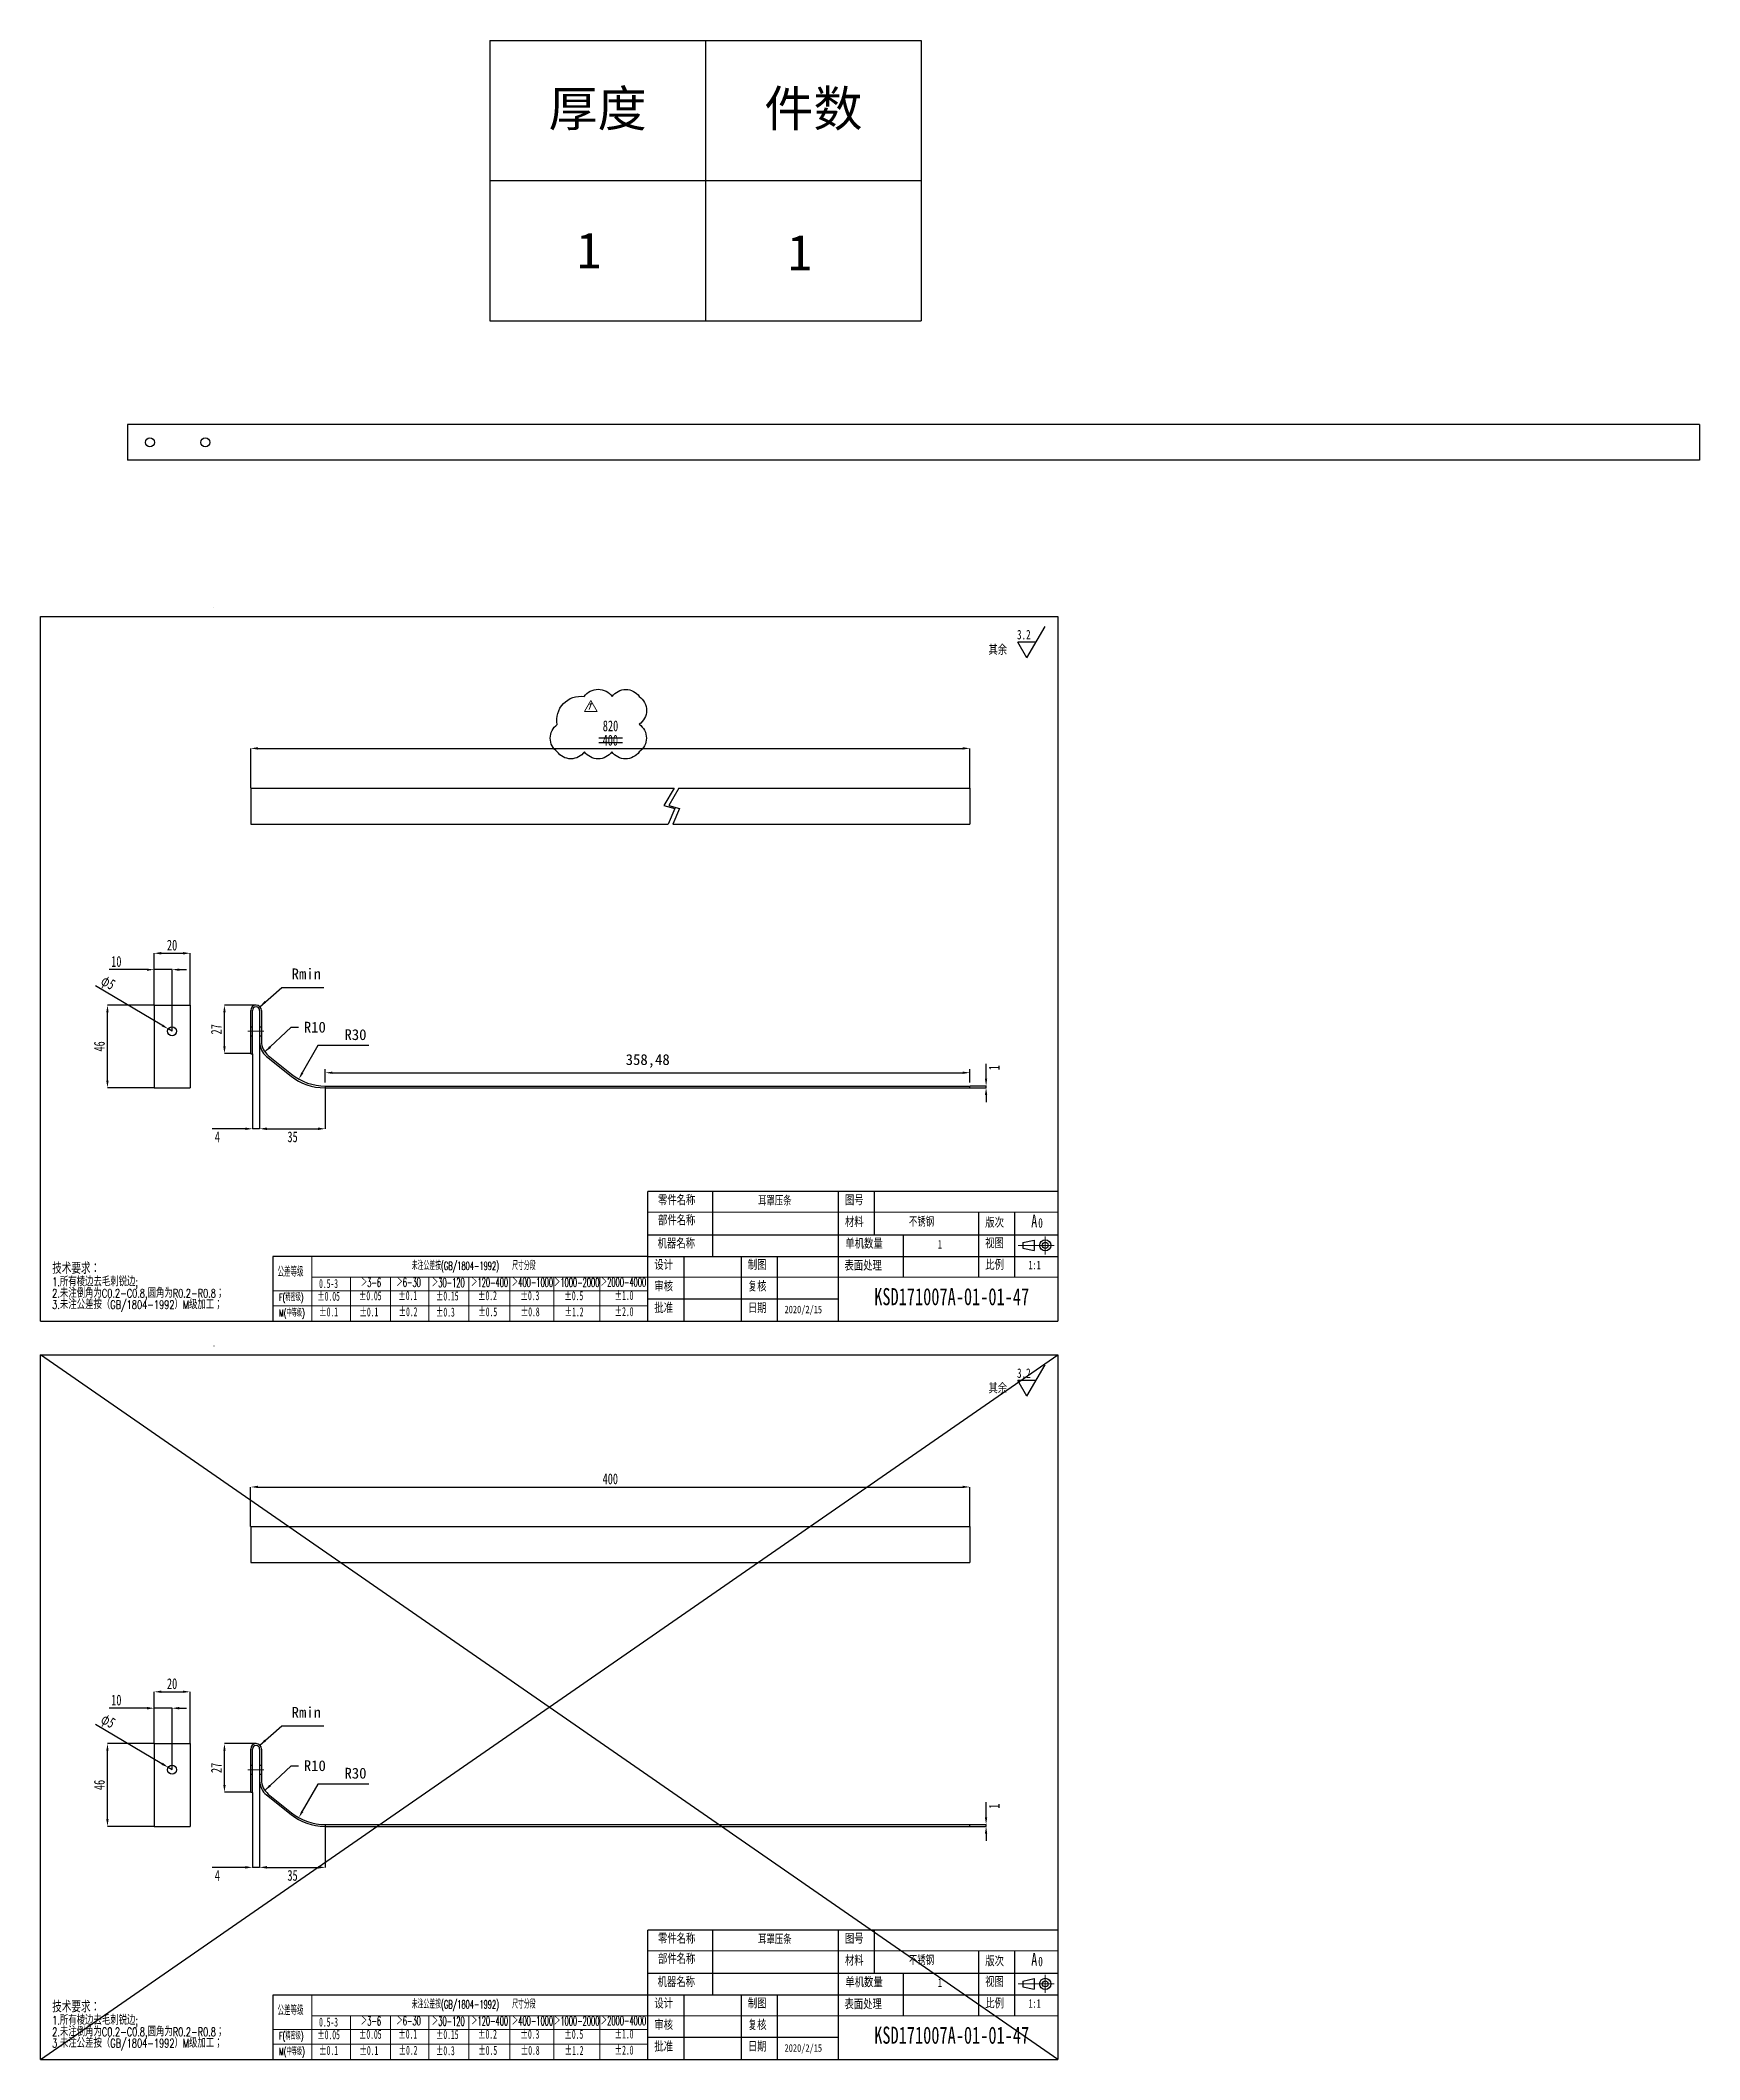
# Model space of a CAD drawing. Header units: millimetres. Extents: x 666 to 1589, y 13 to 1136.
import ezdxf
from ezdxf.enums import TextEntityAlignment as Align

# ---------------------------------------------------------------- set-up
doc = ezdxf.new("R2010")
doc.units = ezdxf.units.MM
doc.header["$LTSCALE"] = 2
doc.header["$PDSIZE"] = -1
doc.linetypes.add('CENTERX2', pattern=[20.32, 12.7, -2.54, 2.54, -2.54])
for name, color, linetype, lineweight in [('DIM', 3, 'Continuous', 20), ('FORMAT', 7, 'Continuous', 25), ('标注线', 3, 'Continuous', 25)]:
    doc.layers.add(name, color=color, linetype=linetype, lineweight=lineweight)
doc.layers.add('标注', color=5, linetype='Continuous')
doc.styles.add('DIM', font='romans.shx', dxfattribs={"width": 0.8, "oblique": 20, "bigfont": 'bigfont.shx'})
doc.styles.add('SLDTEXTSTYLE0', font='TXT', dxfattribs={"width": 0.7, "bigfont": 'bigfont'})
doc.styles.add('SLDTEXTSTYLE1', font='TXT', dxfattribs={"width": 0.7})
doc.styles.add('SLDTEXTSTYLE2', font='TXT', dxfattribs={"width": 0.515789})
doc.styles.add('SLDTEXTSTYLE3', font='TXT', dxfattribs={"width": 0.515789, "bigfont": 'bigfont'})
doc.styles.add('SLDTEXTSTYLE4', font='TXT', dxfattribs={"width": 0.49, "bigfont": 'bigfont'})
doc.styles.add('宋体', font='')
doc.styles.get('宋体').set_extended_font_data('SimSun')
doc.dimstyles.new('ISO-25', dxfattribs={"dimtxt": 2.5, "dimasz": 2.5, "dimexe": 1.25, "dimexo": 0.625, "dimtad": 1, "dimtxsty": 'Standard', "dimcen": 2.5, "dimadec": 0, "dimazin": 0, "dimtfac": 1, "dimtmove": 0, "dimatfit": 3, "dimfxl": 0, "dimarcsym": 0})
doc.dimstyles.new('SLDDIMSTYLE0', dxfattribs={"dimtxt": 6, "dimasz": 4, "dimexe": 0, "dimexo": 0.0625, "dimgap": 1.5, "dimtad": 2, "dimrnd": 1e-09, "dimzin": 12, "dimdsep": 46, "dimtxsty": 'SLDTEXTSTYLE1', "dimsah": 1, "dimcen": 0.09, "dimadec": 0, "dimazin": 3, "dimtfac": 1, "dimtmove": 0, "dimatfit": 0, "dimfxl": 0, "dimfrac": 2, "dimtolj": 1, "dimtzin": 12, "dimarcsym": 0})

msp = doc.modelspace()

# ---------------------------------------------------------------- texts
at = {"color": 5, "char_height": 6, "attachment_point": 1}
for insert in [(812.479, 590.409), (812.479, 179.738)]:
    msp.add_mtext('R10', dxfattribs=dict(at, insert=insert))
at = {"color": 7, "linetype": 'Continuous', "lineweight": 0, "attachment_point": 2}
for s, insert, char_height, style in [('\\M+197EB\\M+18C8F\\M+196BC\\M+18FCC', (1019.814, 493.753), 5.29167, 'SLDTEXTSTYLE0'), ('{\\fSimSun|b0|i0|c134|p2;耳罩压条}', (1074.393, 493.479), 4.7625, 'SLDTEXTSTYLE0'), ('\\M+19594\\M+18C8F\\M+196BC\\M+18FCC', (1019.814, 482.519), 5.29167, 'SLDTEXTSTYLE0'), ('图\\M+18D86', (1118.585, 493.753), 5.2917, 'SLDTEXTSTYLE0'), ('\\M+18DDE\\M+197BF', (1118.585, 481.605), 5.29167, 'SLDTEXTSTYLE0'), ('\\M+19573锈钢', (1155.97, 481.331), 4.7625, 'SLDTEXTSTYLE0'), ('\\M+194C5\\M+18E9F', (1196.585, 481.231), 5.29167, 'SLDTEXTSTYLE0'), ('\\M+18AF7\\M+18AED\\M+196BC\\M+18FCC', (1019.602, 469.65), 5.29167, 'SLDTEXTSTYLE0'), ('单\\M+18AF7\\M+19094\\M+197CA', (1124.016, 469.534), 5.29167, 'SLDTEXTSTYLE0'), ('1', (1166.17, 469.077), 4.762, 'SLDTEXTSTYLE1'), ('视图', (1196.585, 469.753), 5.2917, 'SLDTEXTSTYLE0'), ('设计', (1012.585, 457.753), 5.2917, 'SLDTEXTSTYLE0'), ('\\M+190A7图', (1064.585, 457.753), 5.2917, 'SLDTEXTSTYLE0'), ('\\M+1955C\\M+196CA处\\M+1979D', (1123.518, 457.322), 5.29167, 'SLDTEXTSTYLE0'), ('\\M+194E4\\M+197E1', (1196.585, 457.753), 5.29167, 'SLDTEXTSTYLE0'), ('审\\M+18A6A', (1012.585, 445.753), 5.2917, 'SLDTEXTSTYLE0'), ('复\\M+18A6A', (1064.585, 445.753), 5.2917, 'SLDTEXTSTYLE0'), ('{\\fSimSun|b0|i0|c134|p2;KSD171007A-01-01-47}', (1172.748, 442.32), 9.525, 'SLDTEXTSTYLE0'), ('\\M+194E1\\M+18F79', (1012.585, 433.753), 5.29167, 'SLDTEXTSTYLE0'), ('\\M+193FA\\M+18AFA', (1064.585, 433.753), 5.29167, 'SLDTEXTSTYLE0'), ('2020/2/15', (1090.238, 432.549), 4.2333, 'SLDTEXTSTYLE1'), ('\\M+197EB\\M+18C8F\\M+196BC\\M+18FCC', (1019.814, 83.082), 5.29167, 'SLDTEXTSTYLE0'), ('{\\fSimSun|b0|i0|c134|p2;耳罩压条}', (1074.393, 82.808), 4.7625, 'SLDTEXTSTYLE0'), ('图\\M+18D86', (1118.585, 83.082), 5.2917, 'SLDTEXTSTYLE0'), ('\\M+19594\\M+18C8F\\M+196BC\\M+18FCC', (1019.814, 71.848), 5.29167, 'SLDTEXTSTYLE0'), ('\\M+18DDE\\M+197BF', (1118.585, 70.933), 5.29167, 'SLDTEXTSTYLE0'), ('\\M+19573锈钢', (1155.97, 70.66), 4.7625, 'SLDTEXTSTYLE0'), ('\\M+194C5\\M+18E9F', (1196.585, 70.56), 5.29167, 'SLDTEXTSTYLE0'), ('\\M+18AF7\\M+18AED\\M+196BC\\M+18FCC', (1019.602, 58.979), 5.29167, 'SLDTEXTSTYLE0'), ('单\\M+18AF7\\M+19094\\M+197CA', (1124.016, 58.863), 5.29167, 'SLDTEXTSTYLE0'), ('1', (1166.17, 58.406), 4.762, 'SLDTEXTSTYLE1'), ('视图', (1196.585, 59.082), 5.2917, 'SLDTEXTSTYLE0'), ('设计', (1012.585, 47.082), 5.2917, 'SLDTEXTSTYLE0'), ('\\M+190A7图', (1064.585, 47.082), 5.2917, 'SLDTEXTSTYLE0'), ('\\M+1955C\\M+196CA处\\M+1979D', (1123.518, 46.651), 5.29167, 'SLDTEXTSTYLE0'), ('\\M+194E4\\M+197E1', (1196.585, 47.082), 5.29167, 'SLDTEXTSTYLE0'), ('审\\M+18A6A', (1012.585, 35.082), 5.2917, 'SLDTEXTSTYLE0'), ('复\\M+18A6A', (1064.585, 35.082), 5.2917, 'SLDTEXTSTYLE0'), ('\\M+194E1\\M+18F79', (1012.585, 23.082), 5.29167, 'SLDTEXTSTYLE0'), ('\\M+193FA\\M+18AFA', (1064.585, 23.082), 5.29167, 'SLDTEXTSTYLE0'), ('{\\fSimSun|b0|i0|c134|p2;KSD171007A-01-01-47}', (1172.748, 31.649), 9.525, 'SLDTEXTSTYLE0'), ('2020/2/15', (1090.238, 21.878), 4.2333, 'SLDTEXTSTYLE1')]:
    msp.add_mtext(s, dxfattribs=dict(at, insert=insert, char_height=char_height, style=style))
at = {"layer": 'DIM', "color": 2, "style": 'DIM', "oblique": 20}
msp.add_text('1', height=3.5, dxfattribs=at).set_placement((971.051, 763.011), align=Align.BOTTOM_CENTER)
at = {"layer": '标注', "style": 'SLDTEXTSTYLE1'}
for s, insert, char_height, attachment_point in [('\\A1;820', (983.005, 754.918), 6, 5), ('\\A1;400', (982.91, 746.921), 6, 5), ('1:1', (1218.862, 457.548), 4.7625, 2), ('1:1', (1218.862, 46.877), 4.7625, 2)]:
    msp.add_mtext(s, dxfattribs=dict(at, insert=insert, char_height=char_height, attachment_point=attachment_point))
at = {"layer": '标注', "char_height": 6, "attachment_point": 1}
for insert in [(805.672, 620.04), (805.672, 209.369)]:
    msp.add_mtext('Rmin', dxfattribs=dict(at, insert=insert))
at = {"layer": '标注', "color": 7, "attachment_point": 1}
for s, insert, char_height, style in [('\\M+18CF6\\M+18DB7\\M+19399级', (797.868, 453.964), 5.25811, 'SLDTEXTSTYLE4'), ('\\M+196A2\\M+1928D\\M+18CF6\\M+18DB7\\M+188C2(GB/1804-1992)   \\M+18EDA\\M+190A1\\M+195AA\\M+19269', (872.472, 456.954), 4.50695, 'SLDTEXTSTYLE3'), ('F(\\M+190B8\\M+196A7级)', (798.727, 439.17), 4, 'SLDTEXTSTYLE3'), ('±0.05', (819.887, 440.295), 5, 'SLDTEXTSTYLE2'), ('0.5-3', (820.957, 447.347), 5, 'SLDTEXTSTYLE2'), ('±0.05', (843.044, 440.534), 5, 'SLDTEXTSTYLE2'), ('\\M+181843-6', (844.113, 447.928), 5, 'SLDTEXTSTYLE3'), ('\\M+181846-30', (863.903, 448.042), 5, 'SLDTEXTSTYLE3'), ('±0.1', (864.972, 440.648), 5, 'SLDTEXTSTYLE2'), ('\\M+1818430-120', (883.616, 447.823), 5, 'SLDTEXTSTYLE3'), ('±0.15', (885.87, 440.43), 5, 'SLDTEXTSTYLE2'), ('\\M+18184120-400', (905.446, 447.992), 5, 'SLDTEXTSTYLE3'), ('±0.2', (909.302, 440.598), 5, 'SLDTEXTSTYLE2'), ('\\M+18184400-1000', (928.105, 448.016), 5, 'SLDTEXTSTYLE3'), ('±0.3', (932.925, 440.622), 5, 'SLDTEXTSTYLE2'), ('\\M+181841000-2000', (951.53, 447.969), 5, 'SLDTEXTSTYLE3'), ('±0.5', (957.314, 440.575), 5, 'SLDTEXTSTYLE2'), ('\\M+181842000-4000', (977.559, 448.12), 5, 'SLDTEXTSTYLE3'), ('±1.0', (985.268, 440.727), 5, 'SLDTEXTSTYLE2'), ('M(\\M+19286\\M+19399级)', (798.727, 430.468), 4, 'SLDTEXTSTYLE3'), ('±0.1', (820.957, 431.593), 5, 'SLDTEXTSTYLE2'), ('±0.1', (843.349, 431.555), 5, 'SLDTEXTSTYLE2'), ('±0.2', (865.116, 431.669), 5, 'SLDTEXTSTYLE2'), ('±0.3', (885.87, 431.45), 5, 'SLDTEXTSTYLE2'), ('±0.5', (909.446, 431.618), 5, 'SLDTEXTSTYLE2'), ('±0.8', (933.07, 431.642), 5, 'SLDTEXTSTYLE2'), ('±1.2', (957.459, 431.595), 5, 'SLDTEXTSTYLE2'), ('±2.0', (985.268, 431.747), 5, 'SLDTEXTSTYLE2'), ('\\M+196A2\\M+1928D\\M+18CF6\\M+18DB7\\M+188C2(GB/1804-1992)   \\M+18EDA\\M+190A1\\M+195AA\\M+19269', (872.472, 46.283), 4.50695, 'SLDTEXTSTYLE3'), ('\\M+18CF6\\M+18DB7\\M+19399级', (797.868, 43.293), 5.25811, 'SLDTEXTSTYLE4'), ('0.5-3', (820.957, 36.676), 5, 'SLDTEXTSTYLE2'), ('\\M+181843-6', (844.113, 37.257), 5, 'SLDTEXTSTYLE3'), ('\\M+181846-30', (863.903, 37.371), 5, 'SLDTEXTSTYLE3'), ('\\M+1818430-120', (883.616, 37.152), 5, 'SLDTEXTSTYLE3'), ('\\M+18184120-400', (905.446, 37.32), 5, 'SLDTEXTSTYLE3'), ('\\M+18184400-1000', (928.105, 37.344), 5, 'SLDTEXTSTYLE3'), ('\\M+181841000-2000', (951.53, 37.297), 5, 'SLDTEXTSTYLE3'), ('\\M+181842000-4000', (977.559, 37.449), 5, 'SLDTEXTSTYLE3'), ('F(\\M+190B8\\M+196A7级)', (798.727, 28.499), 4, 'SLDTEXTSTYLE3'), ('±0.05', (819.887, 29.624), 5, 'SLDTEXTSTYLE2'), ('±0.05', (843.044, 29.863), 5, 'SLDTEXTSTYLE2'), ('±0.1', (864.972, 29.977), 5, 'SLDTEXTSTYLE2'), ('±0.15', (885.87, 29.759), 5, 'SLDTEXTSTYLE2'), ('±0.2', (909.302, 29.927), 5, 'SLDTEXTSTYLE2'), ('±0.3', (932.925, 29.951), 5, 'SLDTEXTSTYLE2'), ('±0.5', (957.314, 29.904), 5, 'SLDTEXTSTYLE2'), ('±1.0', (985.268, 30.055), 5, 'SLDTEXTSTYLE2'), ('M(\\M+19286\\M+19399级)', (798.727, 19.797), 4, 'SLDTEXTSTYLE3'), ('±0.1', (820.957, 20.922), 5, 'SLDTEXTSTYLE2'), ('±0.1', (843.349, 20.883), 5, 'SLDTEXTSTYLE2'), ('±0.2', (865.116, 20.997), 5, 'SLDTEXTSTYLE2'), ('±0.3', (885.87, 20.779), 5, 'SLDTEXTSTYLE2'), ('±0.5', (909.446, 20.947), 5, 'SLDTEXTSTYLE2'), ('±0.8', (933.07, 20.971), 5, 'SLDTEXTSTYLE2'), ('±1.2', (957.459, 20.924), 5, 'SLDTEXTSTYLE2'), ('±2.0', (985.268, 21.075), 5, 'SLDTEXTSTYLE2')]:
    msp.add_mtext(s, dxfattribs=dict(at, insert=insert, char_height=char_height, style=style))

# ---------------------------------------------------------------- blocks, each defined once
blk = doc.blocks.new('SW_NOTE_0')
at = {"color": 0, "linetype": 'Continuous', "lineweight": 0, "attachment_point": 2, "style": 'SLDTEXTSTYLE1'}
for s, insert, char_height in [('A', (2.1, 9), 7), ('0', (5.6, 7), 5.29)]:
    blk.add_mtext(s, dxfattribs=dict(at, insert=insert, char_height=char_height))
blk = doc.blocks.new('SW_NOTE_1')
at = {"layer": '标注', "color": 0, "attachment_point": 1, "style": 'SLDTEXTSTYLE0'}
for s, insert, char_height in [('\\M+18B5A术\\M+19776\\M+18B81\\M+18146', (0, 8.2), 6.35), ('1.\\M+18F8A\\M+1974C棱边\\M+18B8E\\M+196D1\\M+18E68锐边;', (0, -0.2), 4.762), ('2.\\M+196A2\\M+1928D\\M+1937C\\M+18A70为C0.2-C0.8,圆\\M+18A70为R0.2-R0.8\\M+18147', (0, -6.6), 4.762), ('3.\\M+196A2\\M+1928D\\M+18CF6\\M+18DB7\\M+188C2\\M+18169GB/1804-1992\\M+1816AM级\\M+189C1\\M+18D48\\M+18147', (0, -12.9), 4.762)]:
    blk.add_mtext(s, dxfattribs=dict(at, insert=insert, char_height=char_height))
blk = doc.blocks.new('SW_SFSYMBOL_0')
at = {"layer": '标注', "color": 0}
for p, q in [((5.5, -8.7), (0.4, 0)), ((10.6, 0), (0.4, 0)), ((5.5, -8.7), (15.7, 8.7))]:
    blk.add_line(p, q, dxfattribs=at)
at = {"layer": '标注', "color": 0, "attachment_point": 1}
for s, insert, char_height, style in [('3.2', (0, 6.8), 5.29, 'SLDTEXTSTYLE1'), ('\\M+191B4\\M+1975D', (-15.9, -1.8), 5.292, 'SLDTEXTSTYLE0')]:
    blk.add_mtext(s, dxfattribs=dict(at, insert=insert, char_height=char_height, style=style))
blk = doc.blocks.new('*D12')
at = {"layer": 'Defpoints', "color": 0, "transparency": 16777216}
for p in [(1182.9, 331.7), (782.9, 309.7), (1182.9, 309.7)]:
    blk.add_point(p, dxfattribs=at)
at = {"layer": '标注', "color": 0, "lineweight": -2, "transparency": 16777216}
for p, q in [((782.9, 309.7), (782.9, 331.7)), ((786.9, 331.7), (1178.9, 331.7)), ((1182.9, 309.7), (1182.9, 331.7))]:
    blk.add_line(p, q, dxfattribs=at)
at = {"layer": '标注', "color": 0, "transparency": 16777216}
for points in [[(786.9, 332.4), (786.9, 331.1), (782.9, 331.7)], [(1178.9, 332.4), (1178.9, 331.1), (1182.9, 331.7)]]:
    blk.add_solid(points, dxfattribs=at)
at = {"layer": '标注', "color": 0, "transparency": 16777216, "insert": (982.9, 336.2), "char_height": 6, "attachment_point": 5, "style": 'SLDTEXTSTYLE1'}
blk.add_mtext('\\A1;400', dxfattribs=at)
blk = doc.blocks.new('*D13')
at = {"layer": 'Defpoints', "color": 0, "transparency": 16777216}
for p in [(703.3, 189), (729.2, 189), (729.2, 143)]:
    blk.add_point(p, dxfattribs=at)
at = {"layer": '标注', "color": 0, "lineweight": -2, "transparency": 16777216}
for p, q in [((729.2, 189), (703.3, 189)), ((703.3, 147), (703.3, 185)), ((729.2, 143), (703.3, 143))]:
    blk.add_line(p, q, dxfattribs=at)
at = {"layer": '标注', "color": 0, "transparency": 16777216}
for points in [[(702.6, 185), (703.9, 185), (703.3, 189)], [(702.6, 147), (703.9, 147), (703.3, 143)]]:
    blk.add_solid(points, dxfattribs=at)
at = {"layer": '标注', "color": 0, "transparency": 16777216, "insert": (698.8, 166), "char_height": 6, "attachment_point": 5, "rotation": 90, "style": 'SLDTEXTSTYLE1'}
blk.add_mtext('\\A1;46', dxfattribs=at)
blk = doc.blocks.new('*D14')
at = {"layer": 'Defpoints', "color": 0, "transparency": 16777216}
for p in [(739.2, 208.7), (729.2, 189), (739.2, 174.5)]:
    blk.add_point(p, dxfattribs=at)
at = {"layer": '标注', "color": 0, "lineweight": -2, "transparency": 16777216}
for p, q in [((725.2, 208.7), (704.2, 208.7)), ((729.2, 189.1), (729.2, 208.7)), ((739.2, 208.7), (729.2, 208.7)), ((739.2, 174.6), (739.2, 208.7)), ((743.2, 208.7), (747.2, 208.7))]:
    blk.add_line(p, q, dxfattribs=at)
at = {"layer": '标注', "color": 0, "transparency": 16777216}
for points in [[(725.2, 209.4), (725.2, 208), (729.2, 208.7)], [(743.2, 209.4), (743.2, 208), (739.2, 208.7)]]:
    blk.add_solid(points, dxfattribs=at)
at = {"layer": '标注', "color": 0, "transparency": 16777216, "insert": (708.2, 213.2), "char_height": 6, "attachment_point": 5, "style": 'SLDTEXTSTYLE1'}
blk.add_mtext('\\A1;10', dxfattribs=at)
blk = doc.blocks.new('*D15')
at = {"layer": 'Defpoints', "color": 0, "transparency": 16777216}
for p in [(749.2, 217.8), (729.2, 189), (749.2, 189)]:
    blk.add_point(p, dxfattribs=at)
at = {"layer": '标注', "color": 0, "lineweight": -2, "transparency": 16777216}
for p, q in [((729.2, 189.1), (729.2, 217.8)), ((733.2, 217.8), (745.2, 217.8)), ((749.2, 189.1), (749.2, 217.8))]:
    blk.add_line(p, q, dxfattribs=at)
at = {"layer": '标注', "color": 0, "transparency": 16777216}
for points in [[(733.2, 218.5), (733.2, 217.2), (729.2, 217.8)], [(745.2, 218.5), (745.2, 217.2), (749.2, 217.8)]]:
    blk.add_solid(points, dxfattribs=at)
at = {"layer": '标注', "color": 0, "transparency": 16777216, "insert": (739.2, 222.3), "char_height": 6, "attachment_point": 5, "style": 'SLDTEXTSTYLE1'}
blk.add_mtext('\\A1;20', dxfattribs=at)
blk = doc.blocks.new('*D16')
at = {"layer": 'Defpoints', "color": 0, "transparency": 16777216}
for p in [(737.1, 175.8), (739.2, 174.5)]:
    blk.add_point(p, dxfattribs=at)
at = {"layer": '标注', "color": 0, "lineweight": -2, "transparency": 16777216}
for p, q in [((733.6, 177.8), (696.6, 199.6)), ((739.2, 174.5), (737.1, 175.8))]:
    blk.add_line(p, q, dxfattribs=at)
at = {"layer": '标注', "color": 0, "transparency": 16777216}
blk.add_solid([(734, 178.4), (733.3, 177.2), (737.1, 175.8)], dxfattribs=at)
at = {"layer": '标注', "color": 0, "transparency": 16777216, "insert": (703.3, 201), "char_height": 6, "attachment_point": 5, "rotation": 329.5299, "style": 'SLDTEXTSTYLE1'}
blk.add_mtext('\\A1;{\\fSimSun|b0|i0|c134|p2;φ}5', dxfattribs=at)
blk = doc.blocks.new('*D17')
at = {"layer": 'Defpoints', "color": 0, "transparency": 16777216}
for p in [(768.3, 189), (785.9, 189), (782.9, 162)]:
    blk.add_point(p, dxfattribs=at)
at = {"layer": '标注', "color": 0, "lineweight": -2, "transparency": 16777216}
for p, q in [((785.8, 189), (768.3, 189)), ((768.3, 166), (768.3, 185)), ((782.8, 162), (768.3, 162))]:
    blk.add_line(p, q, dxfattribs=at)
at = {"layer": '标注', "color": 0, "transparency": 16777216}
for points in [[(767.7, 185), (769, 185), (768.3, 189)], [(767.7, 166), (769, 166), (768.3, 162)]]:
    blk.add_solid(points, dxfattribs=at)
at = {"layer": '标注', "color": 0, "transparency": 16777216, "insert": (763.8, 175.5), "char_height": 6, "attachment_point": 5, "rotation": 90, "style": 'SLDTEXTSTYLE1'}
blk.add_mtext('\\A1;27', dxfattribs=at)
blk = doc.blocks.new('*D18')
at = {"color": 0, "lineweight": -2, "transparency": 16777216}
for p, q in [((820.2, 166.5), (811.6, 151.4)), ((848.7, 166.5), (820.2, 166.5))]:
    blk.add_line(p, q, dxfattribs=at)
at = {"color": 0, "transparency": 16777216}
blk.add_solid([(811.1, 151.7), (812.2, 151), (809.7, 147.9)], dxfattribs=at)
at = {"layer": 'Defpoints', "color": 0, "transparency": 16777216}
for p in [(824.4, 174), (809.7, 147.9)]:
    blk.add_point(p, dxfattribs=at)
at = {"color": 0, "transparency": 16777216, "insert": (841.2, 172.5), "char_height": 6, "attachment_point": 5}
blk.add_mtext('R30', dxfattribs=at)
blk = doc.blocks.new('*D19')
at = {"layer": 'Defpoints', "color": 0, "transparency": 16777216}
for p in [(1182.9, 144), (1182.9, 143), (1191.9, 144)]:
    blk.add_point(p, dxfattribs=at)
at = {"layer": '标注', "color": 0, "lineweight": -2, "transparency": 16777216}
for p, q in [((1191.9, 148), (1191.9, 156.4)), ((1183, 144), (1191.9, 144)), ((1183, 143), (1191.9, 143)), ((1191.9, 143), (1191.9, 144)), ((1191.9, 139), (1191.9, 135))]:
    blk.add_line(p, q, dxfattribs=at)
at = {"layer": '标注', "color": 0, "transparency": 16777216}
for points in [[(1191.2, 148), (1192.5, 148), (1191.9, 144)], [(1191.2, 139), (1192.5, 139), (1191.9, 143)]]:
    blk.add_solid(points, dxfattribs=at)
at = {"layer": '标注', "color": 0, "transparency": 16777216, "insert": (1196.4, 154.2), "char_height": 6, "attachment_point": 5, "rotation": 90, "style": 'SLDTEXTSTYLE1'}
blk.add_mtext('\\A1;1', dxfattribs=at)
blk = doc.blocks.new('*D20')
at = {"layer": 'Defpoints', "color": 0, "transparency": 16777216}
for p in [(787.9, 168.3), (824.4, 144), (824.4, 120.2)]:
    blk.add_point(p, dxfattribs=at)
at = {"layer": '标注', "color": 0, "lineweight": -2, "transparency": 16777216}
for p, q in [((787.9, 168.3), (787.9, 120.2)), ((824.4, 143.9), (824.4, 120.2)), ((791.9, 120.2), (820.4, 120.2))]:
    blk.add_line(p, q, dxfattribs=at)
at = {"layer": '标注', "color": 0, "transparency": 16777216}
for points in [[(791.9, 120.9), (791.9, 119.5), (787.9, 120.2)], [(820.4, 120.9), (820.4, 119.5), (824.4, 120.2)]]:
    blk.add_solid(points, dxfattribs=at)
at = {"layer": '标注', "color": 0, "transparency": 16777216, "insert": (806.2, 115.7), "char_height": 6, "attachment_point": 5, "style": 'SLDTEXTSTYLE1'}
blk.add_mtext('\\A1;35', dxfattribs=at)
blk = doc.blocks.new('*D21')
at = {"layer": 'Defpoints', "color": 0, "transparency": 16777216}
for p in [(787.9, 172), (783.9, 162), (787.9, 120.2)]:
    blk.add_point(p, dxfattribs=at)
at = {"layer": '标注', "color": 0, "lineweight": -2, "transparency": 16777216}
for p, q in [((787.9, 171.9), (787.9, 120.2)), ((783.9, 161.9), (783.9, 120.2)), ((779.9, 120.2), (761.5, 120.2)), ((787.9, 120.2), (783.9, 120.2)), ((791.9, 120.2), (795.9, 120.2))]:
    blk.add_line(p, q, dxfattribs=at)
at = {"layer": '标注', "color": 0, "transparency": 16777216}
for points in [[(779.9, 120.9), (779.9, 119.5), (783.9, 120.2)], [(791.9, 120.9), (791.9, 119.5), (787.9, 120.2)]]:
    blk.add_solid(points, dxfattribs=at)
at = {"layer": '标注', "color": 0, "transparency": 16777216, "insert": (764.4, 115.7), "char_height": 6, "attachment_point": 5, "style": 'SLDTEXTSTYLE1'}
blk.add_mtext('\\A1;4', dxfattribs=at)
blk = doc.blocks.new('*D22')
at = {"layer": 'Defpoints', "color": 0, "transparency": 16777216}
for p in [(703.3, 599.7), (729.2, 599.7), (729.2, 553.7)]:
    blk.add_point(p, dxfattribs=at)
at = {"layer": '标注', "color": 0, "lineweight": -2, "transparency": 16777216}
for p, q in [((729.2, 599.7), (703.3, 599.7)), ((703.3, 557.7), (703.3, 595.7)), ((729.2, 553.7), (703.3, 553.7))]:
    blk.add_line(p, q, dxfattribs=at)
at = {"layer": '标注', "color": 0, "transparency": 16777216}
for points in [[(702.6, 595.7), (703.9, 595.7), (703.3, 599.7)], [(702.6, 557.7), (703.9, 557.7), (703.3, 553.7)]]:
    blk.add_solid(points, dxfattribs=at)
at = {"layer": '标注', "color": 0, "transparency": 16777216, "insert": (698.8, 576.7), "char_height": 6, "attachment_point": 5, "rotation": 90, "style": 'SLDTEXTSTYLE1'}
blk.add_mtext('\\A1;46', dxfattribs=at)
blk = doc.blocks.new('*D23')
at = {"layer": 'Defpoints', "color": 0, "transparency": 16777216}
for p in [(739.2, 619.4), (729.2, 599.7), (739.2, 585.2)]:
    blk.add_point(p, dxfattribs=at)
at = {"layer": '标注', "color": 0, "lineweight": -2, "transparency": 16777216}
for p, q in [((725.2, 619.4), (704.2, 619.4)), ((729.2, 599.7), (729.2, 619.4)), ((739.2, 619.4), (729.2, 619.4)), ((739.2, 585.2), (739.2, 619.4)), ((743.2, 619.4), (747.2, 619.4))]:
    blk.add_line(p, q, dxfattribs=at)
at = {"layer": '标注', "color": 0, "transparency": 16777216}
for points in [[(725.2, 620), (725.2, 618.7), (729.2, 619.4)], [(743.2, 620), (743.2, 618.7), (739.2, 619.4)]]:
    blk.add_solid(points, dxfattribs=at)
at = {"layer": '标注', "color": 0, "transparency": 16777216, "insert": (708.2, 623.9), "char_height": 6, "attachment_point": 5, "style": 'SLDTEXTSTYLE1'}
blk.add_mtext('\\A1;10', dxfattribs=at)
blk = doc.blocks.new('*D24')
at = {"layer": 'Defpoints', "color": 0, "transparency": 16777216}
for p in [(749.2, 628.5), (729.2, 599.7), (749.2, 599.7)]:
    blk.add_point(p, dxfattribs=at)
at = {"layer": '标注', "color": 0, "lineweight": -2, "transparency": 16777216}
for p, q in [((729.2, 599.7), (729.2, 628.5)), ((733.2, 628.5), (745.2, 628.5)), ((749.2, 599.7), (749.2, 628.5))]:
    blk.add_line(p, q, dxfattribs=at)
at = {"layer": '标注', "color": 0, "transparency": 16777216}
for points in [[(733.2, 629.2), (733.2, 627.8), (729.2, 628.5)], [(745.2, 629.2), (745.2, 627.8), (749.2, 628.5)]]:
    blk.add_solid(points, dxfattribs=at)
at = {"layer": '标注', "color": 0, "transparency": 16777216, "insert": (739.2, 633), "char_height": 6, "attachment_point": 5, "style": 'SLDTEXTSTYLE1'}
blk.add_mtext('\\A1;20', dxfattribs=at)
blk = doc.blocks.new('*D25')
at = {"layer": 'Defpoints', "color": 0, "transparency": 16777216}
for p in [(737.1, 586.4), (739.2, 585.2)]:
    blk.add_point(p, dxfattribs=at)
at = {"layer": '标注', "color": 0, "lineweight": -2, "transparency": 16777216}
for p, q in [((733.6, 588.5), (696.6, 610.3)), ((739.2, 585.2), (737.1, 586.4))]:
    blk.add_line(p, q, dxfattribs=at)
at = {"layer": '标注', "color": 0, "transparency": 16777216}
blk.add_solid([(734, 589), (733.3, 587.9), (737.1, 586.4)], dxfattribs=at)
at = {"layer": '标注', "color": 0, "transparency": 16777216, "insert": (703.3, 611.6), "char_height": 6, "attachment_point": 5, "rotation": 329.5299, "style": 'SLDTEXTSTYLE1'}
blk.add_mtext('\\A1;{\\fSimSun|b0|i0|c134|p2;φ}5', dxfattribs=at)
blk = doc.blocks.new('*D26')
at = {"layer": 'Defpoints', "color": 0, "transparency": 16777216}
for p in [(768.3, 599.7), (785.9, 599.7), (782.9, 572.7)]:
    blk.add_point(p, dxfattribs=at)
at = {"layer": '标注', "color": 0, "lineweight": -2, "transparency": 16777216}
for p, q in [((785.8, 599.7), (768.3, 599.7)), ((768.3, 576.7), (768.3, 595.7)), ((782.8, 572.7), (768.3, 572.7))]:
    blk.add_line(p, q, dxfattribs=at)
at = {"layer": '标注', "color": 0, "transparency": 16777216}
for points in [[(767.7, 595.7), (769, 595.7), (768.3, 599.7)], [(767.7, 576.7), (769, 576.7), (768.3, 572.7)]]:
    blk.add_solid(points, dxfattribs=at)
at = {"layer": '标注', "color": 0, "transparency": 16777216, "insert": (763.8, 586.2), "char_height": 6, "attachment_point": 5, "rotation": 90, "style": 'SLDTEXTSTYLE1'}
blk.add_mtext('\\A1;27', dxfattribs=at)
blk = doc.blocks.new('*D27')
at = {"color": 0, "lineweight": -2, "transparency": 16777216}
for p, q in [((820.2, 577.2), (811.6, 562)), ((848.7, 577.2), (820.2, 577.2))]:
    blk.add_line(p, q, dxfattribs=at)
at = {"color": 0, "transparency": 16777216}
blk.add_solid([(811.1, 562.4), (812.2, 561.7), (809.7, 558.5)], dxfattribs=at)
at = {"layer": 'Defpoints', "color": 0, "transparency": 16777216}
for p in [(824.4, 584.7), (809.7, 558.5)]:
    blk.add_point(p, dxfattribs=at)
at = {"color": 0, "transparency": 16777216, "insert": (841.2, 583.2), "char_height": 6, "attachment_point": 5}
blk.add_mtext('R30', dxfattribs=at)
blk = doc.blocks.new('*D28')
at = {"layer": 'Defpoints', "color": 0, "transparency": 16777216}
for p in [(1182.9, 554.7), (1182.9, 553.7), (1191.9, 554.7)]:
    blk.add_point(p, dxfattribs=at)
at = {"layer": '标注', "color": 0, "lineweight": -2, "transparency": 16777216}
for p, q in [((1191.9, 558.7), (1191.9, 567.1)), ((1183, 554.7), (1191.9, 554.7)), ((1183, 553.7), (1191.9, 553.7)), ((1191.9, 553.7), (1191.9, 554.7)), ((1191.9, 549.7), (1191.9, 545.7))]:
    blk.add_line(p, q, dxfattribs=at)
at = {"layer": '标注', "color": 0, "transparency": 16777216}
for points in [[(1191.2, 558.7), (1192.5, 558.7), (1191.9, 554.7)], [(1191.2, 549.7), (1192.5, 549.7), (1191.9, 553.7)]]:
    blk.add_solid(points, dxfattribs=at)
at = {"layer": '标注', "color": 0, "transparency": 16777216, "insert": (1196.4, 564.9), "char_height": 6, "attachment_point": 5, "rotation": 90, "style": 'SLDTEXTSTYLE1'}
blk.add_mtext('\\A1;1', dxfattribs=at)
blk = doc.blocks.new('*D29')
at = {"layer": 'Defpoints', "color": 0, "transparency": 16777216}
for p in [(787.9, 579), (824.4, 554.7), (824.4, 530.9)]:
    blk.add_point(p, dxfattribs=at)
at = {"layer": '标注', "color": 0, "lineweight": -2, "transparency": 16777216}
for p, q in [((787.9, 578.9), (787.9, 530.9)), ((824.4, 554.6), (824.4, 530.9)), ((791.9, 530.9), (820.4, 530.9))]:
    blk.add_line(p, q, dxfattribs=at)
at = {"layer": '标注', "color": 0, "transparency": 16777216}
for points in [[(791.9, 531.6), (791.9, 530.2), (787.9, 530.9)], [(820.4, 531.6), (820.4, 530.2), (824.4, 530.9)]]:
    blk.add_solid(points, dxfattribs=at)
at = {"layer": '标注', "color": 0, "transparency": 16777216, "insert": (806.2, 526.4), "char_height": 6, "attachment_point": 5, "style": 'SLDTEXTSTYLE1'}
blk.add_mtext('\\A1;35', dxfattribs=at)
blk = doc.blocks.new('*D30')
at = {"layer": 'Defpoints', "color": 0, "transparency": 16777216}
for p in [(783.9, 572.7), (787.9, 582.7), (787.9, 530.9)]:
    blk.add_point(p, dxfattribs=at)
at = {"layer": '标注', "color": 0, "lineweight": -2, "transparency": 16777216}
for p, q in [((787.9, 582.6), (787.9, 530.9)), ((783.9, 572.6), (783.9, 530.9)), ((779.9, 530.9), (761.5, 530.9)), ((787.9, 530.9), (783.9, 530.9)), ((791.9, 530.9), (795.9, 530.9))]:
    blk.add_line(p, q, dxfattribs=at)
at = {"layer": '标注', "color": 0, "transparency": 16777216}
for points in [[(779.9, 531.6), (779.9, 530.2), (783.9, 530.9)], [(791.9, 531.6), (791.9, 530.2), (787.9, 530.9)]]:
    blk.add_solid(points, dxfattribs=at)
at = {"layer": '标注', "color": 0, "transparency": 16777216, "insert": (764.4, 526.4), "char_height": 6, "attachment_point": 5, "style": 'SLDTEXTSTYLE1'}
blk.add_mtext('\\A1;4', dxfattribs=at)
blk = doc.blocks.new('*D33')
at = {"color": 0, "lineweight": -2, "transparency": 16777216}
for p, q in [((824.4, 556.7), (824.4, 564.1)), ((828.4, 562.1), (1178.9, 562.1)), ((1182.9, 556.7), (1182.9, 564.1))]:
    blk.add_line(p, q, dxfattribs=at)
at = {"color": 0, "transparency": 16777216}
for points in [[(828.4, 562.7), (828.4, 561.4), (824.4, 562.1)], [(1178.9, 562.7), (1178.9, 561.4), (1182.9, 562.1)]]:
    blk.add_solid(points, dxfattribs=at)
at = {"layer": 'Defpoints', "color": 0, "transparency": 16777216}
for p in [(1182.9, 562.1), (824.4, 554.7), (1182.9, 554.7)]:
    blk.add_point(p, dxfattribs=at)
at = {"color": 0, "transparency": 16777216, "insert": (1003.7, 568.6), "char_height": 6, "attachment_point": 5}
blk.add_mtext('358,48', dxfattribs=at)
blk = doc.blocks.new('*T35')
at = {"layer": '标注线', "color": 0, "linetype": 'ByBlock', "lineweight": -2, "transparency": 16777216}
for p, q in [((0, 0), (120, 0)), ((0, 0), (0, -78)), ((60, 0), (60, -78)), ((120, 0), (120, -78)), ((0, -39), (120, -39)), ((0, -78), (120, -78))]:
    blk.add_line(p, q, dxfattribs=at)
at = {"layer": '标注线', "color": 0, "transparency": 16777216, "char_height": 10, "width": 57, "attachment_point": 5}
for s, insert in [('{\\fSimSun|b0|i0|c134|p2;厚度}', (30, -19.5)), ('{\\fSimSun|b0|i0|c134|p2;件数}', (90, -19.5))]:
    blk.add_mtext(s, dxfattribs=dict(at, insert=insert))
blk = doc.blocks.new('加工参数')
blk.add_blockref('*T35', (-60, 78))
at = {"layer": '标注线', "color": 0, "style": '宋体'}
for tag, p in [('6', (-32.4, 14.63)), ('1', (26.25, 14.02))]:
    blk.add_attdef(tag, text='', height=10, dxfattribs=at).set_placement(p, align=Align.CENTER)

# ---------------------------------------------------------------- dimensions: what is measured, and where the dimension line sits
at = {"color": 5}
for center, mpoint, picture, middle in [((824.434, 584.661), (809.668, 558.547), '*D27', (841.246, 577.17)), ((824.434, 173.99), (809.668, 147.876), '*D18', (841.246, 166.498))]:
    dim = msp.add_radius_dim(center=center, mpoint=mpoint, text='R30', dimstyle='ISO-25', override={"dimtxt": 6, "dimasz": 4, "dimexe": 2, "dimexo": 2, "dimgap": 3.048, "dimtih": 1, "dimtoh": 1, "dimzin": 0, "dimadec": 2, "dimtzin": 0}, dxfattribs=at)
    dim.commit()
    dim.dimension.update_dxf_attribs({"geometry": picture, "text_midpoint": middle, "dimtype": 164})
dim = msp.add_linear_dim(base=(1182.91, 562.069), p1=(824.434, 554.661), p2=(1182.91, 554.661), dimstyle='ISO-25', override={"dimtxt": 6, "dimasz": 4, "dimexe": 2, "dimexo": 2, "dimgap": 3.048, "dimtih": 1, "dimtoh": 1, "dimzin": 0, "dimadec": 2, "dimtzin": 0})
dim.commit()
dim.dimension.update_dxf_attribs({"geometry": '*D33', "text_midpoint": (1003.672, 568.617)})
at = {"layer": '标注'}
for base, p1, p2, picture, middle in [((749.224, 628.494), (729.224, 599.661), (749.224, 599.661), '*D24', (739.224, 632.994)), ((1182.91, 331.75), (782.91, 309.667), (1182.91, 309.667), '*D12', (982.91, 336.25)), ((749.224, 217.822), (729.224, 188.99), (749.224, 188.99), '*D15', (739.224, 222.322))]:
    dim = msp.add_linear_dim(base=base, p1=p1, p2=p2, dimstyle='SLDDIMSTYLE0', dxfattribs=at)
    dim.commit()
    dim.dimension.update_dxf_attribs({"geometry": picture, "text_midpoint": middle})
for center, mpoint, picture, middle in [((739.224, 585.161), (737.069, 586.429), '*D25', (701.008, 607.645)), ((739.224, 174.49), (737.069, 175.758), '*D16', (701.008, 196.974))]:
    dim = msp.add_radius_dim(center=center, mpoint=mpoint, text='{\\fSimSun|b0|i0|c134|p2;φ}5', dimstyle='SLDDIMSTYLE0', dxfattribs=at)
    dim.commit()
    dim.dimension.update_dxf_attribs({"geometry": picture, "text_midpoint": middle, "dimtype": 164})
for base, p1, p2, picture, middle in [((739.224, 619.359), (729.224, 599.661), (739.224, 585.161), '*D23', (708.176, 619.359)), ((787.91, 530.887), (783.91, 572.661), (787.91, 582.661), '*D30', (764.362, 530.887)), ((739.224, 208.687), (729.224, 188.99), (739.224, 174.49), '*D14', (708.176, 208.687)), ((787.91, 120.215), (783.91, 161.99), (787.91, 171.99), '*D21', (764.362, 120.215))]:
    dim = msp.add_linear_dim(base=base, p1=p1, p2=p2, dimstyle='SLDDIMSTYLE0', dxfattribs=at)
    dim.commit()
    dim.dimension.update_dxf_attribs({"geometry": picture, "text_midpoint": middle, "dimtype": 160})
for base, p1, p2, picture, middle in [((703.254, 599.661), (729.224, 553.661), (729.224, 599.661), '*D22', (698.754, 576.661)), ((768.32, 599.661), (782.91, 572.661), (785.91, 599.661), '*D26', (763.82, 586.161)), ((1191.881, 554.661), (1182.91, 553.661), (1182.91, 554.661), '*D28', (1196.381, 564.861)), ((703.254, 188.99), (729.224, 142.99), (729.224, 188.99), '*D13', (698.754, 165.99)), ((768.32, 188.99), (782.91, 161.99), (785.91, 188.99), '*D17', (763.82, 175.49)), ((1191.881, 143.99), (1182.91, 142.99), (1182.91, 143.99), '*D19', (1196.381, 154.19))]:
    dim = msp.add_linear_dim(base=base, p1=p1, p2=p2, angle=90, dimstyle='SLDDIMSTYLE0', dxfattribs=at)
    dim.commit()
    dim.dimension.update_dxf_attribs({"geometry": picture, "text_midpoint": middle})
for base, p1, p2, picture, middle in [((824.434, 530.887), (787.91, 578.987), (824.434, 554.661), '*D29', (806.172, 526.387)), ((824.434, 120.215), (787.91, 168.316), (824.434, 143.99), '*D20', (806.172, 115.715))]:
    dim = msp.add_linear_dim(base=base, p1=p1, p2=p2, text='35', dimstyle='SLDDIMSTYLE0', dxfattribs=at)
    dim.commit()
    dim.dimension.update_dxf_attribs({"geometry": picture, "text_midpoint": middle})

# ---------------------------------------------------------------- linework, layer by layer
for p, q in [((1588.673, 922.604), (714.373, 922.604)), ((714.373, 922.604), (714.373, 902.604)), ((1588.673, 922.604), (1588.673, 902.604)), ((1588.673, 902.604), (714.373, 902.604)), ((976.456, 748.203), (989.624, 748.203)), ((976.456, 745.671), (989.624, 745.671)), ((782.91, 720.339), (1018.363, 720.339)), ((782.91, 720.339), (782.91, 700.339)), ((1018.363, 720.339), (1012.706, 710.736)), ((1021.067, 720.339), (1015.41, 710.736)), ((1021.067, 720.339), (1182.91, 720.339)), ((1182.91, 720.339), (1182.91, 700.339)), ((1012.706, 710.736), (1018.767, 708.919)), ((1018.767, 708.919), (1015.048, 700.339)), ((1015.41, 710.736), (1021.471, 708.919)), ((1021.471, 708.919), (1017.752, 700.339)), ((782.91, 700.339), (1015.048, 700.339)), ((1017.752, 700.339), (1182.91, 700.339)), ((729.224, 599.661), (729.224, 553.661)), ((729.224, 599.661), (749.224, 599.661)), ((749.224, 599.661), (749.224, 553.661)), ((782.91, 572.661), (782.91, 596.661)), ((783.91, 572.661), (783.91, 596.661)), ((785.91, 598.661), (785.91, 598.661)), ((787.91, 596.661), (787.91, 578.987)), ((788.91, 596.661), (788.91, 579.468)), ((782.91, 587.661), (783.91, 587.661)), ((787.91, 587.661), (788.91, 587.661)), ((782.91, 582.661), (783.91, 582.661)), ((782.91, 572.661), (783.91, 572.661)), ((787.91, 582.661), (788.91, 582.661)), ((791.663, 571.178), (805.342, 560.235)), ((792.663, 571.659), (805.693, 561.235)), ((729.224, 553.661), (749.224, 553.661)), ((824.083, 553.661), (1182.91, 553.661)), ((824.434, 554.661), (1182.91, 554.661)), ((1182.91, 553.661), (1182.91, 554.661)), ((665.969, 13.289), (1231.708, 405.171)), ((1231.708, 13.289), (665.969, 405.171)), ((782.91, 309.667), (1182.91, 309.667)), ((782.91, 309.667), (782.91, 289.667)), ((1182.91, 309.667), (1182.91, 289.667)), ((782.91, 289.667), (1182.91, 289.667)), ((729.224, 188.99), (729.224, 142.99)), ((729.224, 188.99), (749.224, 188.99)), ((749.224, 188.99), (749.224, 142.99)), ((782.91, 161.99), (782.91, 185.99)), ((783.91, 161.99), (783.91, 185.99)), ((785.91, 187.99), (785.91, 187.99)), ((787.91, 185.99), (787.91, 168.316)), ((788.91, 185.99), (788.91, 168.796)), ((782.91, 176.99), (783.91, 176.99)), ((782.91, 171.99), (783.91, 171.99)), ((787.91, 176.99), (788.91, 176.99)), ((787.91, 171.99), (788.91, 171.99)), ((782.91, 161.99), (783.91, 161.99)), ((791.663, 160.507), (805.342, 149.564)), ((792.663, 160.988), (805.693, 150.564)), ((729.224, 142.99), (749.224, 142.99)), ((824.083, 142.99), (1182.91, 142.99)), ((824.434, 143.99), (1182.91, 143.99)), ((1182.91, 142.99), (1182.91, 143.99))]:
    msp.add_line(p, q)
at = {"color": 7, "linetype": 'Continuous', "lineweight": 18}
for p, q in [((1003.708, 484.483), (1231.708, 484.483)), ((816.951, 459.865), (816.951, 423.96)), ((1003.708, 440.728), (795.161, 440.728)), ((1003.708, 448.315), (816.951, 448.315)), ((838.515, 448.315), (838.515, 423.96)), ((860.619, 448.315), (860.619, 423.96)), ((881.926, 448.315), (881.926, 423.96)), ((904.21, 448.315), (904.21, 423.96)), ((927, 448.315), (927, 423.96)), ((951.453, 448.315), (951.453, 423.96)), ((977.058, 448.315), (977.058, 423.96)), ((1003.708, 448.315), (1109.708, 448.315)), ((1109.708, 448.315), (1231.708, 448.315)), ((1003.708, 432.464), (795.161, 432.464)), ((1003.708, 73.811), (1231.708, 73.811)), ((816.951, 49.194), (816.951, 13.289)), ((1003.708, 37.644), (816.951, 37.644)), ((838.515, 37.644), (838.515, 13.289)), ((860.619, 37.644), (860.619, 13.289)), ((881.926, 37.644), (881.926, 13.289)), ((904.21, 37.644), (904.21, 13.289)), ((927, 37.644), (927, 13.289)), ((951.453, 37.644), (951.453, 13.289)), ((977.058, 37.644), (977.058, 13.289)), ((1003.708, 37.644), (1109.708, 37.644)), ((1109.708, 37.644), (1231.708, 37.644)), ((1003.708, 30.057), (795.161, 30.057)), ((1003.708, 21.793), (795.161, 21.793))]:
    msp.add_line(p, q, dxfattribs=at)
at = {"color": 1, "linetype": 'CENTERX2', "lineweight": 18}
for p, q in [((1229.725, 466.071), (1209.792, 466.071)), ((1229.725, 55.4), (1209.792, 55.4))]:
    msp.add_line(p, q, dxfattribs=at)
at = {"color": 7, "linetype": 'CENTERX2', "lineweight": 18}
for p, q in [((1224.764, 466.071), (1224.764, 471.073)), ((1224.764, 466.071), (1224.764, 461.047)), ((1224.764, 55.4), (1224.764, 60.402)), ((1224.764, 55.4), (1224.764, 50.376))]:
    msp.add_line(p, q, dxfattribs=at)
msp.add_lwpolyline([(968.306, 771.245, -0.52056705), (983.942, 771.245, -0.52056705), (999.016, 771.245, -0.52056705), (999.016, 755.807, -0.52056705), (999.016, 740.555, -0.52056705), (983.755, 740.555, -0.52056705), (968.494, 740.555, -0.52056705), (953.42, 740.555, -0.52056705), (953.42, 755.619, -0.52056705)], format="xyb", close=True)
for centre in [(726.873, 912.604), (757.723, 912.604), (739.224, 585.161), (739.224, 174.49)]:
    msp.add_circle(centre, 2.5)
for centre, radius, start, end in [((785.91, 596.661), 3, 90, 180), ((785.91, 596.661), 2, 90, 180), ((785.91, 596.661), 3, 0, 90), ((785.91, 596.661), 2, 0, 90), ((797.91, 578.987), 10, 180, 231.340192), ((798.91, 579.468), 10, 180, 231.340192), ((824.083, 583.661), 30, 231.340192, 270), ((824.434, 584.661), 30, 231.340192, 270), ((785.91, 185.99), 3, 90, 180), ((785.91, 185.99), 2, 90, 180), ((785.91, 185.99), 3, 0, 90), ((785.91, 185.99), 2, 0, 90), ((798.91, 168.796), 10, 180, 231.340192), ((797.91, 168.316), 10, 180, 231.340192), ((824.083, 172.99), 30, 231.340192, 270), ((824.434, 173.99), 30, 231.340192, 270)]:
    msp.add_arc(centre, radius, start, end)
at = {"layer": 'DIM'}
msp.add_lwpolyline([(972.051, 769.011), (968.587, 763.011), (975.516, 763.011)], close=True, dxfattribs=at)
at = {"layer": 'FORMAT'}
for p, q in [((665.969, 815.842), (1231.708, 815.842)), ((665.969, 423.96), (665.969, 815.842)), ((1231.708, 815.842), (1231.708, 423.96)), ((1003.708, 423.96), (1003.708, 495.96)), ((1231.708, 495.96), (1003.708, 495.96)), ((1003.708, 459.865), (795.161, 459.865)), ((795.161, 459.865), (795.161, 423.96)), ((665.969, 423.96), (1231.708, 423.96)), ((665.969, 405.171), (1231.708, 405.171)), ((665.969, 13.289), (665.969, 405.171)), ((1231.708, 405.171), (1231.708, 13.289)), ((1003.708, 13.289), (1003.708, 85.289)), ((1231.708, 85.289), (1003.708, 85.289)), ((1003.708, 49.194), (795.161, 49.194)), ((795.161, 49.194), (795.161, 13.289)), ((665.969, 13.289), (1231.708, 13.289))]:
    msp.add_line(p, q, dxfattribs=at)
at = {"layer": '标注', "color": 179, "linetype": 'Continuous', "lineweight": 25}
for p, q in [((762.385, 820.782), (762.385, 820.735)), ((762.385, 410.111), (762.385, 410.064))]:
    msp.add_line(p, q, dxfattribs=at)
at = {"layer": '标注'}
for p, q in [((782.91, 720.401), (782.91, 742.421)), ((786.91, 742.421), (1178.91, 742.421)), ((1182.91, 720.401), (1182.91, 742.421)), ((1039.708, 495.96), (1039.708, 459.865)), ((1109.708, 495.96), (1109.708, 423.96)), ((1129.708, 495.96), (1129.708, 471.96)), ((1231.708, 495.96), (1231.708, 423.96)), ((1187.708, 484.483), (1187.708, 448.315)), ((1207.708, 484.483), (1207.708, 448.315)), ((1003.708, 471.96), (1231.708, 471.96)), ((1145.708, 471.96), (1145.708, 448.315)), ((1212.382, 467.659), (1218.691, 469.004)), ((1212.382, 467.659), (1212.382, 464.484)), ((1212.382, 464.484), (1218.691, 463.139)), ((1218.691, 469.004), (1218.691, 463.139)), ((1003.708, 459.96), (1231.708, 459.96)), ((1023.708, 459.865), (1023.708, 423.96)), ((1055.708, 459.865), (1055.708, 423.96)), ((1075.708, 459.865), (1075.708, 423.96)), ((1109.708, 436.181), (1003.708, 436.181)), ((1003.708, 423.96), (1231.708, 423.96)), ((1003.708, 423.96), (1231.708, 423.96)), ((1039.708, 85.289), (1039.708, 49.194)), ((1109.708, 85.289), (1109.708, 13.289)), ((1129.708, 85.289), (1129.708, 61.289)), ((1231.708, 85.289), (1231.708, 13.289)), ((1187.708, 73.811), (1187.708, 37.644)), ((1207.708, 73.811), (1207.708, 37.644)), ((1003.708, 61.289), (1231.708, 61.289)), ((1145.708, 61.289), (1145.708, 37.644)), ((1212.382, 56.987), (1218.691, 58.333)), ((1212.382, 56.987), (1212.382, 53.813)), ((1218.691, 58.333), (1218.691, 52.467)), ((1003.708, 49.289), (1231.708, 49.289)), ((1023.708, 49.194), (1023.708, 13.289)), ((1055.708, 49.194), (1055.708, 13.289)), ((1075.708, 49.194), (1075.708, 13.289)), ((1212.382, 53.813), (1218.691, 52.467)), ((1109.708, 25.51), (1003.708, 25.51)), ((1003.708, 13.289), (1231.708, 13.289)), ((1003.708, 13.289), (1231.708, 13.289))]:
    msp.add_line(p, q, dxfattribs=at)
at = {"layer": '标注', "linetype": 'CENTERX2', "lineweight": 18}
for p, q in [((781.314, 585.161), (790.267, 585.161)), ((781.314, 174.49), (790.267, 174.49))]:
    msp.add_line(p, q, dxfattribs=at)
at = {"layer": '标注'}
for centre, radius in [((1224.764, 466.071), 3.119), ((1224.764, 466.071), 1.672), ((1224.764, 55.4), 3.119), ((1224.764, 55.4), 1.672)]:
    msp.add_circle(centre, radius, dxfattribs=at)
for points in [[(786.91, 743.088), (786.91, 741.755), (782.91, 742.421)], [(1178.91, 743.088), (1178.91, 741.755), (1182.91, 742.421)]]:
    msp.add_solid(points, dxfattribs=at)

# ---------------------------------------------------------------- block references
at = {"xscale": 2, "yscale": 2, "zscale": 2}
msp.add_blockref('加工参数', (1035.835, 980.121), dxfattribs=at).add_auto_attribs({'1': '1', '6': '1'})
at = {"color": 7, "linetype": 'Continuous', "lineweight": 0}
for p in [(1216.544, 474.171), (1216.544, 63.5)]:
    msp.add_blockref('SW_NOTE_0', p, dxfattribs=at)
at = {"layer": '标注'}
for name, p in [('SW_SFSYMBOL_0', (1209.08, 801.535)), ('SW_NOTE_1', (672.541, 448.367)), ('SW_SFSYMBOL_0', (1209.08, 390.864)), ('SW_NOTE_1', (672.541, 37.696))]:
    msp.add_blockref(name, p, dxfattribs=at)

msp.set_redraw_order([(e.dxf.handle, doc.entitydb.next_handle()) for e in msp.query("TEXT MTEXT ATTDEF DIMENSION ARC_DIMENSION")])  # texts and dimensions are drawn at this point

# ---------------------------------------------------------------- leaders
at = {"color": 5, "annotation_type": 0, "has_hookline": 1, "hookline_direction": 0, "text_width": 13}
for points in [[(790.811, 573.602), (805.431, 587.409), (809.431, 587.409)], [(790.811, 162.93), (805.431, 176.738), (809.431, 176.738)]]:
    msp.add_leader(points, dimstyle='ISO-25', override={"dimtxt": 6, "dimasz": 4, "dimexe": 2, "dimexo": 2, "dimgap": 3.048, "dimtad": 0, "dimtih": 1, "dimtoh": 1, "dimzin": 0, "dimadec": 2, "dimtzin": 0}, dxfattribs=at)
at = {"layer": '标注', "annotation_type": 0, "has_hookline": 1, "hookline_direction": 0, "text_width": 18}
for points in [[(788.032, 598.783), (800.172, 609.54), (804.172, 609.54)], [(788.032, 188.111), (800.172, 198.869), (804.172, 198.869)]]:
    msp.add_leader(points, dimstyle='SLDDIMSTYLE0', dxfattribs=at)

doc.saveas('drawing.dxf')
